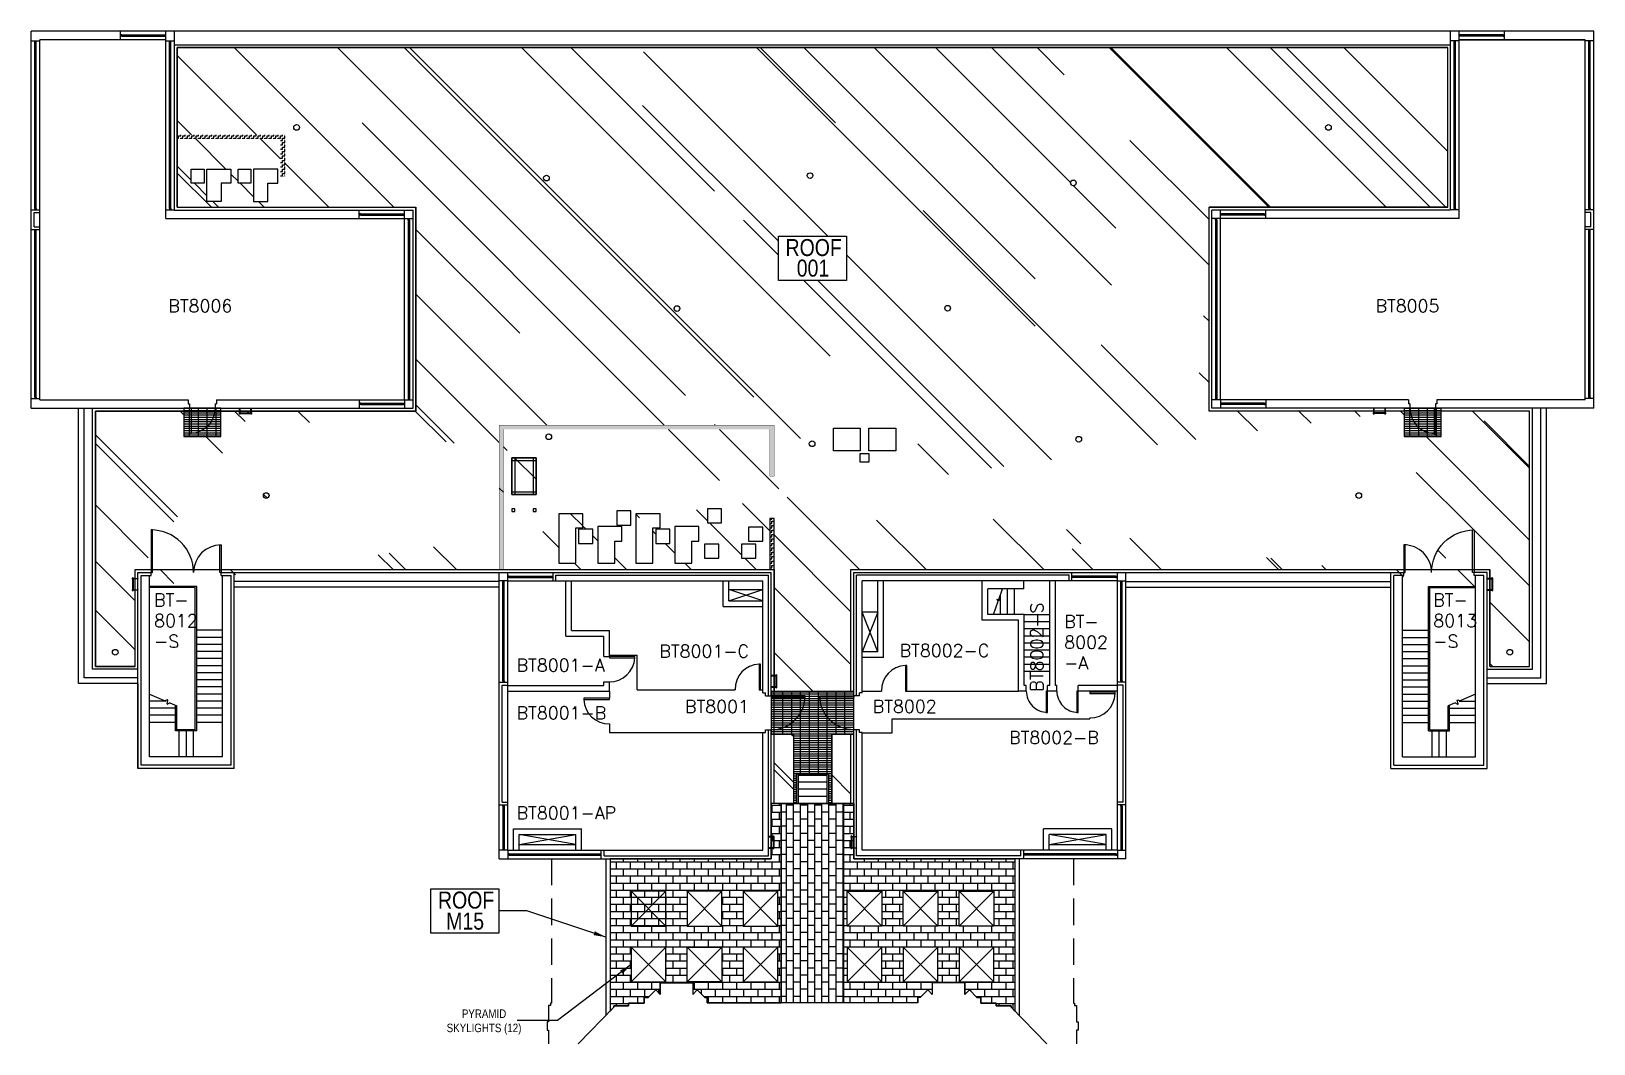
# Model space of a CAD drawing. Extents: x 3914 to 6119, y 18153 to 19582.
import ezdxf
from ezdxf.enums import TextEntityAlignment as Align

# ---------------------------------------------------------------- set-up
doc = ezdxf.new("R2010")
doc.units = 0
doc.header["$MEASUREMENT"] = 0
doc.linetypes.add('HIDDEN', pattern=[0.375, 0.25, -0.125])
doc.layers.get('0').update_dxf_attribs({"linetype": 'CONTINUOUS'})
for name, color, linetype in [('ARDOOR', 7, 'CONTINUOUS'), ('ARROOMNO', 4, 'CONTINUOUS'), ('ARWALL', 7, 'CONTINUOUS'), ('EQUIP_TEXT', 30, 'CONTINUOUS'), ('EXDOOR', 8, 'CONTINUOUS'), ('EXROOF', 9, 'CONTINUOUS'), ('EXROOF_TEXT', 134, 'CONTINUOUS'), ('EXWALL', 8, 'CONTINUOUS'), ('EXWINDOW', 8, 'CONTINUOUS')]:
    doc.layers.add(name, color=color, linetype=linetype)
doc.styles.add('ARIAL_NARROW', font='ARIALN.TTF', dxfattribs={"height": 17})
doc.styles.add('ROMANS', font='romans.shx', dxfattribs={"height": 18})
doc.linetypes.add('FENCELINE2', pattern='A,0.25,-0.1,[132,ltypeshp.shx,S=0.1,R=0,X=-0.1,Y=0],-0.1,1', length=1.45)
doc.dimstyles.get("Standard").update_dxf_attribs({"dimtxt": 0.18, "dimasz": 0.18, "dimexe": 0.18, "dimexo": 0.0625, "dimgap": 0.09, "dimtad": 0, "dimtih": 1, "dimtoh": 1, "dimdec": 4, "dimzin": 0, "dimtxsty": 'STANDARD', "dimcen": 0.09, "dimazin": 3, "dimtfac": 1, "dimtdec": 4, "dimtofl": 0, "dimtmove": 0, "dimatfit": 3, "dimtolj": 1, "dimtzin": 0})
pattern_1 = [(0, (0, 0), (3.125, 3.125), [3.125, -3.125]), (90, (3.125, 0), (-3.125, 3.125), [3.125, -3.125])]

msp = doc.modelspace()

# ---------------------------------------------------------------- texts
at = {"layer": 'ARROOMNO', "style": 'ROMANS'}
for s, p in [('BT8006', (4107.5, 19185.7, -720)), ('BT8005', (5811.4, 19185.7, -720)), ('BT-', (4087.4, 18770.5)), ('BT-', (5893, 18770.5)), ('8012', (4087.4, 18741.3)), ('BT-', (5372, 18740)), ('8013', (5893, 18741.3)), ('-S', (4087.4, 18712.2)), ('8002', (5372, 18710.8)), ('-S', (5893, 18712.2)), ('BT8001-C', (4800.6, 18698.2, -720)), ('BT8002-C', (5139.7, 18699.1, -720)), ('BT8001-A', (4599.1, 18678.5, -720)), ('-A', (5372, 18681.7)), ('BT8001', (4836.8, 18620.2, -720)), ('BT8002', (5101.8, 18620.3, -720)), ('BT8001-B', (4599.1, 18611.1, -720)), ('BT8002-B', (5294.3, 18576.3, -720)), ('BT8001-AP', (4599.1, 18469.9, -720))]:
    msp.add_text(s, height=18, dxfattribs=at).set_placement(p)
msp.add_text('BT8002-S', height=18, rotation=90, dxfattribs=at).set_placement((5342.3, 18650.2))
at = {"layer": 'EQUIP_TEXT', "insert": (4553.1, 18201.5), "char_height": 12, "width": 99.938, "attachment_point": 2, "style": 'ARIAL_NARROW'}
msp.add_mtext('PYRAMID\\PSKYLIGHTS (12)', dxfattribs=at)
at = {"layer": 'EXROOF_TEXT', "style": 'ARIAL_NARROW'}
for s, p in [('ROOF', (5018.4, 19264.9)), ('001', (5017.4, 19235.9)), ('ROOF', (4527.8, 18343.9)), ('M15', (4526.4, 18314.2))]:
    msp.add_text(s, height=24, dxfattribs=at).set_placement(p, align=Align.CENTER)

# ---------------------------------------------------------------- blocks, each defined once
blk = doc.blocks.new('A$C208F4ECA')
for p, q in [((36, 36), (34, 36)), ((34, 36), (34, 0)), ((36, 0), (36, 36)), ((34, 0), (36, 0))]:
    blk.add_line(p, q)
blk.add_arc((35, 1), 35, 91.6366, 181.6366)

# ---------------------------------------------------------------- hatches: boundary and pattern name
at = {"layer": 'EXROOF'}
h = msp.add_hatch(dxfattribs=at)
h.set_pattern_fill('AR-RROOF', color=256, scale=175, angle=135, style=0)
h.paths.add_polyline_path([(5913.5, 19559.2), (4120, 19559.2), (4120, 19333.7), (4457, 19333.7), (4457, 19046.2), (4004.5, 19046.2), (4004.5, 18685.7), (4060.5, 18685.7), (4060.5, 18822.3), (4962.5, 18822.3), (4962.5, 18650.3), (5071, 18650.3), (5071, 18822.3), (5973, 18822.3), (5973, 18685.7), (6029, 18685.7), (6029, 19046.2), (5576.5, 19046.2), (5576.5, 19333.7), (5913.5, 19333.7)])
h.paths.add_polyline_path([(4968.7, 19292.9), (5064.7, 19292.9), (5064.7, 19230.3), (4968.7, 19230.3)], flags=16)
edge = h.paths.add_edge_path(flags=16)
edge.add_arc((5745, 19446.5), 4, 0, 360)
edge = h.paths.add_edge_path(flags=16)
edge.add_arc((5384.9, 19368.2), 4, 0, 360)
edge = h.paths.add_edge_path(flags=16)
edge.add_arc((5207.5, 19191.3), 4, 0, 360)
edge = h.paths.add_edge_path(flags=16)
edge.add_arc((5392.5, 19006.3), 4, 0, 360)
h.paths.add_polyline_path([(5084.2, 18986), (5096.2, 18986), (5096.2, 18974), (5084.2, 18974)], flags=16)
h.paths.add_polyline_path([(5096.2, 19022), (5134.2, 19022), (5134.2, 18990), (5096.2, 18990)], flags=16)
h.paths.add_polyline_path([(5046.2, 19022), (5084.2, 19022), (5084.2, 18990), (5046.2, 18990)], flags=16)
edge = h.paths.add_edge_path(flags=16)
edge.add_arc((5016.2, 19000), 4, 0, 360)
edge = h.paths.add_edge_path(flags=16)
edge.add_arc((5013.2, 19378.4), 4, 0, 360)
edge = h.paths.add_edge_path(flags=16)
edge.add_arc((4825.4, 19190.8), 4, 0, 360)
edge = h.paths.add_edge_path(flags=16)
edge.add_arc((4641.2, 19375), 4, 0, 360)
h.paths.add_polyline_path([(5904, 19050.2), (5852, 19050.2), (5852, 19010.2), (5904, 19010.2)], flags=17)
edge = h.paths.add_edge_path(flags=16)
edge.add_arc((5787.8, 18926.9), 4, 0, 360)
edge = h.paths.add_edge_path(flags=16)
edge.add_arc((6001, 18705.7), 4, 0, 360)
edge = h.paths.add_edge_path(flags=0)
edge.add_arc((4644.4, 19009.8), 4, 0, 360)
h.paths.add_polyline_path([(4592.5, 18980.3), (4626.5, 18980.3), (4626.5, 18928.3), (4592.5, 18928.3)], flags=0)
h.paths.add_polyline_path([(4622.5, 18908.3), (4622.5, 18904.3), (4626.5, 18904.3), (4626.5, 18908.3)], flags=0)
h.paths.add_polyline_path([(4592.5, 18908.3), (4592.5, 18904.3), (4596.5, 18904.3), (4596.5, 18908.3)], flags=0)
h.paths.add_polyline_path([(4916.5, 18858.3), (4916.5, 18838.3), (4936.5, 18838.3), (4936.5, 18858.3)], flags=0)
h.paths.add_polyline_path([(4926.5, 18882.3), (4926.5, 18862.3), (4946.5, 18862.3), (4946.5, 18882.3)], flags=0)
h.paths.add_polyline_path([(4686.5, 18879.3), (4686.5, 18859.3), (4706.5, 18859.3), (4706.5, 18879.3)], flags=0)
h.paths.add_polyline_path([(4740.5, 18905.3), (4740.5, 18885.3), (4760.5, 18885.3), (4760.5, 18905.3)], flags=0)
h.paths.add_polyline_path([(4713.5, 18883.3), (4713.5, 18831.3), (4737.5, 18831.3), (4737.5, 18862.3), (4747.5, 18862.3), (4747.5, 18883.3)], flags=0)
h.paths.add_polyline_path([(4795.5, 18879.3), (4795.5, 18859.3), (4815.5, 18859.3), (4815.5, 18879.3)], flags=0)
h.paths.add_polyline_path([(4822.5, 18883.3), (4822.5, 18831.3), (4846.5, 18831.3), (4846.5, 18862.3), (4856.5, 18862.3), (4856.5, 18883.3)], flags=0)
h.paths.add_polyline_path([(4868.5, 18908.3), (4868.5, 18888.3), (4888.5, 18888.3), (4888.5, 18908.3)], flags=0)
h.paths.add_polyline_path([(4962.5, 18822.3), (4956.5, 18822.3), (4956.5, 18894.3), (4962.5, 18894.3)], flags=0)
h.paths.add_polyline_path([(4580.5, 18822.3), (4574.5, 18822.3), (4574.5, 19026.3), (4962.5, 19026.3), (4962.5, 18954.3), (4956.5, 18954.3), (4956.5, 19020.3), (4580.5, 19020.3)], flags=16)
edge = h.paths.add_edge_path(flags=16)
edge.add_arc((4245.6, 18926.9), 4, 0, 360)
h.paths.add_polyline_path([(4181.5, 19050.2), (4129.5, 19050.2), (4129.5, 19010.2), (4181.5, 19010.2)], flags=17)
edge = h.paths.add_edge_path(flags=16)
edge.add_arc((4032.5, 18705.7), 4, 0, 360)
edge = h.paths.add_edge_path(flags=16)
edge.add_arc((4288.5, 19446.5), 4, 0, 360)
h.paths.add_polyline_path([(4272, 19377.7), (4266, 19377.7), (4266, 19430.2), (4120, 19430.2), (4120, 19436.2), (4272, 19436.2)], flags=16)
h.paths.add_polyline_path([(4261.9, 19387.7), (4227.9, 19387.7), (4227.9, 19341.7), (4247.9, 19341.7), (4247.9, 19367.7), (4261.9, 19367.7)], flags=16)
h.paths.add_polyline_path([(4205.9, 19387.7), (4223.9, 19387.7), (4223.9, 19367.7), (4205.9, 19367.7)], flags=16)
h.paths.add_polyline_path([(4161.9, 19387.7), (4195.9, 19387.7), (4195.9, 19367.7), (4181.9, 19367.7), (4181.9, 19341.7), (4161.9, 19341.7)], flags=16)
h.paths.add_polyline_path([(4139.9, 19387.7), (4157.9, 19387.7), (4157.9, 19367.7), (4139.9, 19367.7)], flags=16)
h.paths.add_polyline_path([(4962.5, 18590.3), (4989.8, 18590.3), (4989.8, 18492.3), (4962.5, 18492.3)])
h.paths.add_polyline_path([(5043.8, 18492.3), (5071, 18492.3), (5071, 18590.3), (5043.8, 18590.3)])
edge = h.paths.add_edge_path(flags=16)
edge.add_arc((5825, 19043), 1, 104.4775, 435.5225)
edge.add_line((5825.3, 19044), (5825.3, 19050.2))
edge.add_line((5825.3, 19050.2), (5824.8, 19050.2))
edge.add_line((5824.8, 19050.2), (5824.8, 19044))
edge = h.paths.add_edge_path(flags=16)
edge.add_arc((5809, 19043), 1, 104.4775, 435.5225)
edge.add_line((5809.3, 19044), (5809.3, 19050.2))
edge.add_line((5809.3, 19050.2), (5808.8, 19050.2))
edge.add_line((5808.8, 19050.2), (5808.8, 19044))
edge = h.paths.add_edge_path(flags=16)
edge.add_arc((5851.5, 18818.3), 39, 0, 90)
edge.add_line((5851.5, 18857.3), (5851.5, 18818.3))
edge.add_line((5851.5, 18818.3), (5853.5, 18818.3))
edge.add_line((5853.5, 18818.3), (5853.5, 18857.3))
edge.add_line((5853.5, 18857.3), (5851.5, 18857.3))
edge = h.paths.add_edge_path(flags=16)
edge.add_arc((5950.5, 18818.3), 60, 90, 180, ccw=False)
edge.add_line((5950.5, 18878.3), (5950.5, 18818.3))
edge.add_line((5950.5, 18818.3), (5948.5, 18818.3))
edge.add_line((5948.5, 18818.3), (5948.5, 18878.3))
edge.add_line((5948.5, 18878.3), (5950.5, 18878.3))
edge = h.paths.add_edge_path(flags=16)
edge.add_line((5975.2, 18793.9), (5969, 18793.9))
edge.add_line((5969, 18793.9), (5969, 18793.4))
edge.add_line((5969, 18793.4), (5975.2, 18793.4))
edge.add_arc((5976.1, 18793.7), 1, 194.4775, 525.5225)
edge = h.paths.add_edge_path(flags=16)
edge.add_line((5975.2, 18809.9), (5969, 18809.9))
edge.add_line((5969, 18809.9), (5969, 18809.4))
edge.add_line((5969, 18809.4), (5975.2, 18809.4))
edge.add_arc((5976.1, 18809.7), 1, 194.4775, 525.5225)
edge = h.paths.add_edge_path(flags=0)
edge.add_line((4692.5, 18901.3), (4658.5, 18901.3))
edge.add_line((4658.5, 18901.3), (4658.5, 18831.3))
edge.add_line((4658.5, 18831.3), (4682.5, 18831.3))
edge.add_line((4682.5, 18831.3), (4682.5, 18881.3))
edge.add_line((4682.5, 18881.3), (4692.5, 18881.3))
edge.add_line((4692.5, 18881.3), (4692.5, 18901.3))
edge.add_line((4692.5, 18901.3), (4658.5, 18901.3))
edge = h.paths.add_edge_path(flags=0)
edge.add_line((4801.5, 18901.3), (4767.5, 18901.3))
edge.add_line((4767.5, 18901.3), (4767.5, 18831.3))
edge.add_line((4767.5, 18831.3), (4791.5, 18831.3))
edge.add_line((4791.5, 18831.3), (4791.5, 18881.3))
edge.add_line((4791.5, 18881.3), (4801.5, 18881.3))
edge.add_line((4801.5, 18881.3), (4801.5, 18901.3))
edge.add_line((4801.5, 18901.3), (4767.5, 18901.3))
edge = h.paths.add_edge_path(flags=16)
edge.add_arc((4208.4, 19043), 1, 104.4775, 435.5225)
edge.add_line((4208.6, 19044), (4208.6, 19050.2))
edge.add_line((4208.6, 19050.2), (4208.1, 19050.2))
edge.add_line((4208.1, 19050.2), (4208.1, 19044))
edge = h.paths.add_edge_path(flags=16)
edge.add_arc((4224.4, 19043), 1, 104.4775, 435.5225)
edge.add_line((4224.6, 19044), (4224.6, 19050.2))
edge.add_line((4224.6, 19050.2), (4224.1, 19050.2))
edge.add_line((4224.1, 19050.2), (4224.1, 19044))
edge = h.paths.add_edge_path(flags=16)
edge.add_arc((4083, 18818.3), 60, 0, 90)
edge.add_line((4083, 18878.3), (4083, 18818.3))
edge.add_line((4083, 18818.3), (4085, 18818.3))
edge.add_line((4085, 18818.3), (4085, 18878.3))
edge.add_line((4085, 18878.3), (4083, 18878.3))
edge = h.paths.add_edge_path(flags=16)
edge.add_arc((4057.3, 18809.7), 1, 14.4775, 345.5225)
edge.add_line((4058.3, 18809.4), (4064.5, 18809.4))
edge.add_line((4064.5, 18809.4), (4064.5, 18809.9))
edge.add_line((4064.5, 18809.9), (4058.3, 18809.9))
edge = h.paths.add_edge_path(flags=16)
edge.add_arc((4057.3, 18793.7), 1, 14.4775, 345.5225)
edge.add_line((4058.3, 18793.4), (4064.5, 18793.4))
edge.add_line((4064.5, 18793.4), (4064.5, 18793.9))
edge.add_line((4064.5, 18793.9), (4058.3, 18793.9))
edge = h.paths.add_edge_path(flags=16)
edge.add_line((5824.2, 19043.5), (5809.9, 19043.5))
edge.add_line((5824.2, 19042.5), (5809.9, 19042.5))
edge.add_line((5976.6, 18808.8), (5976.6, 18794.5))
edge.add_line((5975.6, 18808.8), (5975.6, 18794.5))
edge.add_line((4209.3, 19043.5), (4223.5, 19043.5))
edge.add_line((4209.3, 19042.5), (4223.5, 19042.5))
edge.add_line((4057.8, 18808.8), (4057.8, 18794.5))
edge.add_line((4056.8, 18808.8), (4056.8, 18794.5))
h = msp.add_hatch(dxfattribs=at)
h.set_pattern_fill('AR-B816', color=256, scale=1.25, style=0)
h.paths.add_polyline_path([(4731, 18414.3), (4731, 18199.2), (4736.2, 18204.6), (4736.2, 18206.6), (4757.2, 18206.6), (4757.2, 18210.6), (4779.2, 18210.6), (4779.2, 18218.6), (4784.7, 18218.6), (4795.4, 18229.2), (4801.7, 18222.8), (4801.7, 18239.3), (4847.7, 18239.3), (4847.7, 18222.8), (4854.1, 18229.2), (4864.7, 18218.6), (4868.2, 18218.6), (4868.2, 18210.8), (4972.7, 18210.8), (4972.7, 18492.3), (4958.5, 18492.3), (4958.5, 18414.3)])
h.paths.add_polyline_path([(4967.7, 18368.3), (4918.7, 18368.3), (4918.7, 18319.3), (4967.7, 18319.3)], flags=16)
h.paths.add_polyline_path([(4760.7, 18289.3), (4760.7, 18240.3), (4809.7, 18240.3), (4809.7, 18289.3)], flags=16)
h.paths.add_polyline_path([(4839.7, 18289.3), (4888.7, 18289.3), (4888.7, 18240.3), (4839.7, 18240.3)], flags=16)
h.paths.add_polyline_path([(4918.7, 18289.3), (4918.7, 18240.3), (4967.7, 18240.3), (4967.7, 18289.3)], flags=16)
edge = h.paths.add_edge_path(flags=16)
edge.add_line((4960.7, 18429.7), (4954.5, 18429.7))
edge.add_line((4954.5, 18429.7), (4954.5, 18429.2))
edge.add_line((4954.5, 18429.2), (4960.7, 18429.2))
edge.add_arc((4961.6, 18429.5), 1, 194.4775, 525.5225)
edge = h.paths.add_edge_path(flags=16)
edge.add_line((4960.7, 18445.7), (4954.5, 18445.7))
edge.add_line((4954.5, 18445.7), (4954.5, 18445.2))
edge.add_line((4954.5, 18445.2), (4960.7, 18445.2))
edge.add_arc((4961.6, 18445.5), 1, 194.4775, 525.5225)
edge = h.paths.add_edge_path(flags=16)
edge.add_line((4888.7, 18368.3), (4839.7, 18368.3))
edge.add_line((4839.7, 18368.3), (4839.7, 18319.3))
edge.add_line((4839.7, 18319.3), (4888.7, 18319.3))
edge.add_line((4888.7, 18319.3), (4888.7, 18368.3))
edge.add_line((4888.7, 18368.3), (4839.7, 18368.3))
edge = h.paths.add_edge_path(flags=16)
edge.add_line((4809.7, 18368.3), (4760.7, 18368.3))
edge.add_line((4760.7, 18368.3), (4760.7, 18319.3))
edge.add_line((4760.7, 18319.3), (4809.7, 18319.3))
edge.add_line((4809.7, 18319.3), (4809.7, 18368.3))
edge.add_line((4809.7, 18368.3), (4760.7, 18368.3))
h.paths.add_polyline_path([(4809.7, 18368.3), (4760.7, 18368.3), (4760.7, 18319.3), (4809.7, 18319.3)], flags=0)
edge = h.paths.add_edge_path(flags=16)
edge.add_line((4962.1, 18444.6), (4962.1, 18430.3))
edge.add_line((4961.1, 18444.6), (4961.1, 18430.3))
h = msp.add_hatch(dxfattribs=at)
h.set_pattern_fill('AR-B816', color=256, scale=1.25, angle=90, style=0)
h.paths.add_polyline_path([(4972.7, 18492.3), (5060.7, 18492.3), (5060.7, 18210.8), (4972.7, 18210.8)])
h = msp.add_hatch(dxfattribs=at)
h.set_pattern_fill('AR-B816', color=256, scale=1.25, style=0)
h.paths.add_polyline_path([(5302.5, 18199.2), (5297.2, 18204.6), (5297.2, 18206.6), (5276.2, 18206.6), (5276.2, 18210.6), (5254.2, 18210.6), (5254.2, 18218.6), (5248.7, 18218.6), (5238.1, 18229.2), (5231.7, 18222.8), (5231.7, 18239.3), (5185.7, 18239.3), (5185.7, 18222.8), (5179.4, 18229.2), (5168.7, 18218.6), (5165.2, 18218.6), (5165.2, 18210.8), (5060.7, 18210.8), (5060.7, 18492.3), (5075, 18492.3), (5075, 18414.3), (5302.5, 18414.3)])
h.paths.add_polyline_path([(5272.7, 18368.3), (5272.7, 18319.3), (5223.7, 18319.3), (5223.7, 18368.3)], flags=16)
h.paths.add_polyline_path([(5193.7, 18368.3), (5193.7, 18319.3), (5144.7, 18319.3), (5144.7, 18368.3)], flags=16)
h.paths.add_polyline_path([(5114.7, 18368.3), (5114.7, 18319.3), (5065.7, 18319.3), (5065.7, 18368.3)], flags=16)
h.paths.add_polyline_path([(5065.7, 18289.3), (5065.7, 18240.3), (5114.7, 18240.3), (5114.7, 18289.3)], flags=16)
h.paths.add_polyline_path([(5144.7, 18289.3), (5144.7, 18240.3), (5193.7, 18240.3), (5193.7, 18289.3)], flags=16)
h.paths.add_polyline_path([(5223.7, 18289.3), (5223.7, 18240.3), (5272.7, 18240.3), (5272.7, 18289.3)], flags=16)
edge = h.paths.add_edge_path(flags=16)
edge.add_line((5072.8, 18445.7), (5079, 18445.7))
edge.add_line((5079, 18445.7), (5079, 18445.2))
edge.add_line((5079, 18445.2), (5072.8, 18445.2))
edge.add_arc((5071.8, 18445.5), 1, 14.4775, 345.5225, ccw=False)
edge = h.paths.add_edge_path(flags=0)
edge.add_line((5072.8, 18429.7), (5079, 18429.7))
edge.add_line((5079, 18429.7), (5079, 18429.2))
edge.add_line((5079, 18429.2), (5072.8, 18429.2))
edge.add_arc((5071.8, 18429.5), 1, 14.4775, 345.5225, ccw=False)
edge = h.paths.add_edge_path(flags=16)
edge.add_line((5072.8, 18429.7), (5079, 18429.7))
edge.add_line((5079, 18429.7), (5079, 18429.2))
edge.add_line((5079, 18429.2), (5072.8, 18429.2))
edge.add_arc((5071.8, 18429.5), 1, 14.4775, 345.5225, ccw=False)
edge = h.paths.add_edge_path(flags=16)
edge.add_line((5071.3, 18444.6), (5071.3, 18430.3))
edge.add_line((5072.3, 18444.6), (5072.3, 18430.3))
at = {"layer": 'EXWALL'}
h = msp.add_hatch(dxfattribs=at)
h.set_pattern_fill('ZIGZAG', color=256, scale=25, style=0)
h.set_pattern_definition(pattern_1)
h.paths.add_polyline_path([(4272, 19377.7), (4266, 19377.7), (4266, 19430.2), (4120, 19430.2), (4120, 19436.2), (4272, 19436.2)])
h = msp.add_hatch(dxfattribs=at)
h.set_pattern_fill('GRATE', color=256, scale=100, style=0)
h.paths.add_polyline_path([(4181.5, 19050.2), (4129.5, 19050.2), (4129.5, 19010.2), (4181.5, 19010.2)])
h = msp.add_hatch(dxfattribs=at)
h.set_pattern_fill('GRATE', color=256, scale=100, style=0)
h.set_pattern_definition([(0, (1722.5, 0), (0, 3.125), []), (90, (1722.5, 0), (-12.5, 8e-16), [])])
h.paths.add_polyline_path([(5904, 19050.2), (5852, 19050.2), (5852, 19010.2), (5904, 19010.2)])
h = msp.add_hatch(dxfattribs=at)
h.set_pattern_fill('ZIGZAG', color=256, scale=25, style=0)
h.set_pattern_definition(pattern_1)
h.paths.add_polyline_path([(4580.5, 18822.3), (4574.5, 18822.3), (4574.5, 19026.3), (4962.5, 19026.3), (4962.5, 18954.3), (4956.5, 18954.3), (4956.5, 19020.3), (4580.5, 19020.3)])
h = msp.add_hatch(dxfattribs=at)
h.set_pattern_fill('ZIGZAG', color=256, scale=25, style=0)
h.set_pattern_definition(pattern_1)
h.paths.add_polyline_path([(4962.5, 18822.3), (4956.5, 18822.3), (4956.5, 18894.3), (4962.5, 18894.3)])
h = msp.add_hatch(dxfattribs=at)
h.set_pattern_fill('GRATE', color=256, scale=100, style=0)
edge = h.paths.add_edge_path()
edge.add_line((5075, 18650.3), (4958.5, 18650.3))
edge.add_line((4958.5, 18650.3), (4958.5, 18590.3))
edge.add_line((4958.5, 18590.3), (4989.8, 18590.3))
edge.add_line((4989.8, 18590.3), (4989.8, 18492.3))
edge.add_line((4989.8, 18492.3), (4994, 18492.3))
edge.add_line((4994, 18492.3), (4994, 18534.3))
edge.add_line((4994, 18534.3), (4996.5, 18534.3))
edge.add_line((4996.5, 18534.3), (4996.5, 18532.3))
edge.add_line((4996.5, 18532.3), (5037, 18532.3))
edge.add_line((5037, 18532.3), (5037, 18534.3))
edge.add_line((5037, 18534.3), (5039.5, 18534.3))
edge.add_line((5039.5, 18534.3), (5039.5, 18492.3))
edge.add_line((5039.5, 18492.3), (5043.8, 18492.3))
edge.add_line((5043.8, 18492.3), (5043.8, 18590.3))
edge.add_line((5043.8, 18590.3), (5075, 18590.3))
edge.add_line((5075, 18590.3), (5075, 18650.3))
edge.add_line((5075, 18650.3), (4958.5, 18650.3))

# ---------------------------------------------------------------- linework, layer by layer
for p, q in [((5444, 18649.3), (5408, 18649.3)), ((5408, 18649.3), (5408, 18647.3)), ((5408, 18647.3), (5444, 18647.3)), ((5444, 18647.3), (5444, 18649.3))]:
    msp.add_line(p, q)
msp.add_arc((5409, 18648.3), 35, 268.3634, 358.3634)
at = {"layer": 'ARDOOR', "flags": 128}
msp.add_lwpolyline([(4730, 18663.8, 0.39805), (4765.9, 18697.8), (4766, 18699.8), (4730, 18699.8), (4730, 18697.8), (4765.9, 18697.8)], format="xyb", dxfattribs=at)
at = {"layer": 'ARDOOR'}
for points in [[(5318.5, 18650.8, 0.414214), (5348.5, 18620.8), (5348.5, 18650.8), (5346.5, 18650.8), (5346.5, 18620.8), (5348.5, 18620.8)], [(5361.6, 18650.8, 0.414214), (5391.6, 18620.8), (5391.6, 18650.8), (5389.6, 18650.8), (5389.6, 18620.8), (5391.6, 18620.8)]]:
    msp.add_lwpolyline(points, format="xyb", dxfattribs=at)
at = {"layer": 'ARWALL', "linetype": 'CONTINUOUS'}
for p, q in [((4668.5, 18728.3), (4668.5, 18806.3)), ((4676.5, 18736.3), (4676.5, 18806.3)), ((4668.5, 18728.3), (4722, 18728.3)), ((4676.5, 18736.3), (4730, 18736.3)), ((4722, 18699.8), (4722, 18728.3)), ((4730, 18699.8), (4730, 18736.3)), ((4586.5, 18658.8), (4722, 18658.8)), ((4722, 18658.8), (4722, 18663.8)), ((4730, 18650.8), (4730, 18663.8)), ((5447, 18658.8), (5391.6, 18658.8)), ((4586.5, 18650.8), (4730, 18650.8)), ((5447, 18650.8), (5391.6, 18650.8))]:
    msp.add_line(p, q, dxfattribs=at)
at = {"layer": 'ARWALL'}
for p, q in [((4722, 18699.8), (4730, 18699.8)), ((4722, 18663.8), (4730, 18663.8)), ((5391.6, 18650.8), (5391.6, 18658.8))]:
    msp.add_line(p, q, dxfattribs=at)
at = {"layer": 'ARWALL', "linetype": 'FENCELINE2', "ltscale": 10}
for p, q in [((4730, 18701.8), (4769, 18701.8)), ((4769, 18652.8), (4769, 18701.8)), ((4730, 18650.8), (4730, 18640.8)), ((4769, 18652.8), (4907.5, 18652.8)), ((4943.5, 18652.8), (4946.5, 18652.8)), ((5087, 18650.8), (5114, 18650.8)), ((5150, 18650.8), (5307.5, 18650.8)), ((5408, 18650.8), (5408, 18649.3)), ((4730, 18604.8), (4730, 18591.8)), ((5129, 18611.8), (5408, 18611.8)), ((5129, 18591.8), (5129, 18611.8)), ((5408, 18613.3), (5408, 18611.8)), ((4946.5, 18591.8), (4730, 18591.8)), ((5087, 18591.8), (5129, 18591.8))]:
    msp.add_line(p, q, dxfattribs=at)
at = {"layer": 'EXDOOR'}
for p, q in [((4180, 18818.3), (4180, 18857.3)), ((4180, 18857.3), (4182, 18857.3)), ((4182, 18857.3), (4182, 18818.3)), ((4182, 18818.3), (4180, 18818.3))]:
    msp.add_line(p, q, dxfattribs=at)
at = {"layer": 'EXDOOR', "flags": 128}
for points in [[(4173.5, 19050.2, -0.39805), (4139.5, 19014.3), (4137.5, 19014.2), (4137.5, 19050.2), (4139.5, 19050.2), (4139.5, 19014.3)], [(5860, 19050.2, 0.39805), (5894, 19014.3), (5896, 19014.2), (5896, 19050.2), (5894, 19050.2), (5894, 19014.3)], [(4958.5, 18596.3, 0.402069), (5006.4, 18642.3), (5006.5, 18642.3), (5006.5, 18644.3), (4958.5, 18644.3), (4958.5, 18642.3), (5006.5, 18642.3)], [(5075, 18596.3, -0.402069), (5027, 18642.3), (5027, 18642.3), (5027, 18644.3), (5075, 18644.3), (5075, 18642.3), (5027, 18642.3)]]:
    msp.add_lwpolyline(points, format="xyb", dxfattribs=at)
at = {"layer": 'EXDOOR'}
for points in [[(4143, 18818.3, 0.414214), (4083, 18878.3), (4083, 18818.3), (4085, 18818.3), (4085, 18878.3), (4083, 18878.3)], [(5890.5, 18818.3, 0.414214), (5851.5, 18857.3), (5851.5, 18818.3), (5853.5, 18818.3), (5853.5, 18857.3), (5851.5, 18857.3)], [(5890.5, 18818.3, -0.414214), (5950.5, 18878.3), (5950.5, 18818.3), (5948.5, 18818.3), (5948.5, 18878.3), (5950.5, 18878.3)]]:
    msp.add_lwpolyline(points, format="xyb", dxfattribs=at)
msp.add_arc((4182, 18818.3), 39, 90, 180, dxfattribs=at)
at = {"layer": 'EXROOF'}
for points in [[(5913.5, 19559.2), (4120, 19559.2), (4120, 19333.7), (4457, 19333.7), (4457, 19046.2), (4004.5, 19046.2), (4004.5, 18685.7), (4060.5, 18685.7), (4060.5, 18822.3), (4962.5, 18822.3), (4962.5, 18650.3), (5071, 18650.3), (5071, 18822.3), (5973, 18822.3), (5973, 18685.7), (6029, 18685.7), (6029, 19046.2), (5576.5, 19046.2), (5576.5, 19333.7), (5913.5, 19333.7), (5913.5, 19559.2)], [(4731, 18414.3), (4731, 18199.2), (4736.2, 18204.6), (4736.2, 18206.6), (4757.2, 18206.6), (4757.2, 18210.6), (4779.2, 18210.6), (4779.2, 18218.6), (4784.7, 18218.6), (4795.4, 18229.2), (4801.7, 18222.8), (4801.7, 18239.3), (4847.7, 18239.3), (4847.7, 18222.8), (4854.1, 18229.2), (4864.7, 18218.6), (4868.2, 18218.6), (4868.2, 18210.8), (4972.7, 18210.8), (4972.7, 18492.3), (4958.5, 18492.3), (4958.5, 18414.3), (4731, 18414.3)], [(5302.5, 18199.2), (5297.2, 18204.6), (5297.2, 18206.6), (5276.2, 18206.6), (5276.2, 18210.6), (5254.2, 18210.6), (5254.2, 18218.6), (5248.7, 18218.6), (5238.1, 18229.2), (5231.7, 18222.8), (5231.7, 18239.3), (5185.7, 18239.3), (5185.7, 18222.8), (5179.4, 18229.2), (5168.7, 18218.6), (5165.2, 18218.6), (5165.2, 18210.8), (5060.7, 18210.8), (5060.7, 18492.3), (5075, 18492.3), (5075, 18414.3), (5302.5, 18414.3), (5302.5, 18199.2)]]:
    msp.add_lwpolyline(points, dxfattribs=at)
for points in [[(4962.5, 18590.3), (4989.8, 18590.3), (4989.8, 18492.3), (4962.5, 18492.3)], [(5043.8, 18492.3), (5071, 18492.3), (5071, 18590.3), (5043.8, 18590.3)], [(4972.7, 18492.3), (5060.7, 18492.3), (5060.7, 18210.8), (4972.7, 18210.8)]]:
    msp.add_lwpolyline(points, close=True, dxfattribs=at)
at = {"layer": 'EXROOF_TEXT'}
for points in [[(4968.7, 19292.9), (5064.7, 19292.9), (5064.7, 19230.3), (4968.7, 19230.3)], [(4478.1, 18372), (4574, 18372), (4574, 18309.3), (4478.1, 18309.3)]]:
    msp.add_lwpolyline(points, close=True, dxfattribs=at)
at = {"layer": 'EXWALL'}
for p, q in [((4116, 19582.2), (3914, 19582.2)), ((3914, 19050.2), (3914, 19582.2)), ((3926, 19062.2), (3926, 19570.2)), ((4104, 19570.2), (3926, 19570.2)), ((5917.5, 19582.2), (4116, 19582.2)), ((6119.5, 19582.2), (5917.5, 19582.2)), ((5929.5, 19570.2), (6107.5, 19570.2)), ((6107.5, 19570.2), (5929.5, 19570.2)), ((6107.5, 19062.2), (6107.5, 19570.2)), ((6119.5, 19050.2), (6119.5, 19582.2)), ((3918, 19306.2), (3918, 19326.2)), ((6115.5, 19306.2), (6115.5, 19326.2)), ((4135.5, 19062.2), (4135.5, 19056.2)), ((4137.5, 19056.2), (4137.5, 19050.2)), ((4173.5, 19056.2), (4173.5, 19050.2)), ((4175.5, 19062.2), (4175.5, 19056.2)), ((5858, 19062.2), (5858, 19056.2)), ((5860, 19056.2), (5860, 19050.2)), ((5896, 19056.2), (5896, 19050.2)), ((5898, 19062.2), (5898, 19056.2)), ((4592.5, 18980.3), (4592.5, 18928.3)), ((4592.5, 18980.3), (4626.5, 18980.3)), ((4592.5, 18976.3), (4626.5, 18976.3)), ((4596.5, 18980.3), (4596.5, 18928.3)), ((4622.5, 18980.3), (4622.5, 18928.3)), ((4626.5, 18980.3), (4626.5, 18928.3)), ((4592.5, 18932.3), (4626.5, 18932.3)), ((4592.5, 18928.3), (4626.5, 18928.3)), ((4081, 18558.2), (4081, 18813.8)), ((4083, 18813.8), (4083, 18818.3)), ((4182, 18813.8), (4182, 18818.3)), ((4184, 18558.2), (4184, 18813.8)), ((4196, 18546.2), (4196, 18813.8)), ((4200.5, 18541.7), (4200.5, 18818.3)), ((5071, 18822.3), (5459, 18822.3)), ((5075, 18818.3), (5459, 18818.3)), ((5459, 18822.3), (5973, 18822.3)), ((5459, 18818.3), (5833, 18818.3)), ((5833, 18541.7), (5833, 18818.3)), ((5833, 18818.3), (5851.5, 18818.3)), ((5837.5, 18546.2), (5837.5, 18813.8)), ((5849.5, 18558.2), (5849.5, 18813.8)), ((5851.5, 18813.8), (5851.5, 18818.3)), ((5950.5, 18813.8), (5950.5, 18818.3)), ((5952.5, 18558.2), (5952.5, 18813.8)), ((4147.5, 18798.7), (4081, 18798.7)), ((4145.5, 18797.2), (4081, 18797.2)), ((4145.5, 18596.2), (4145.5, 18797.2)), ((4147.5, 18594.7), (4147.5, 18798.7)), ((4574.5, 18805.7), (4200.5, 18805.7)), ((4574.5, 18797.7), (4200.5, 18797.7)), ((4898.5, 18778.3), (4946.5, 18794.3)), ((4946.5, 18778.3), (4898.5, 18794.3)), ((5279.7, 18780.3), (5285.1, 18795.1)), ((5292, 18759.1), (5292, 18795.1)), ((5302, 18759.1), (5302, 18795.1)), ((5359.5, 18658.8), (5359.5, 18806.3)), ((5459, 18805.7), (5833, 18805.7)), ((5459, 18797.7), (5833, 18797.7)), ((5886, 18798.7), (5952.5, 18798.7)), ((5886, 18594.7), (5886, 18798.7)), ((5888, 18797.2), (5952.5, 18797.2)), ((5888, 18596.2), (5888, 18797.2)), ((5272, 18759.1), (5278.9, 18778)), ((5277.1, 18780), (5278.9, 18778)), ((5281.5, 18778.6), (5277.1, 18780)), ((5279.7, 18780.3), (5281.5, 18778.6)), ((5282, 18759.1), (5282, 18786.5)), ((5109, 18706.3), (5087, 18762.3)), ((5109, 18762.3), (5087, 18706.3)), ((5307.5, 18650.8), (5307.5, 18751.1)), ((5315.5, 18658.8), (5315.5, 18759.1)), ((5315.5, 18759.1), (5351.5, 18759.1)), ((5315.5, 18749.1), (5351.5, 18749.1)), ((4184, 18736.7), (4147.5, 18736.7)), ((4184, 18726.7), (4147.5, 18726.7)), ((5315.5, 18739.1), (5351.5, 18739.1)), ((5315.5, 18729.1), (5351.5, 18729.1)), ((5849.5, 18736.7), (5886, 18736.7)), ((5849.5, 18726.7), (5886, 18726.7)), ((4184, 18716.7), (4147.5, 18716.7)), ((4184, 18706.7), (4147.5, 18706.7)), ((5315.5, 18719.1), (5351.5, 18719.1)), ((5315.5, 18709.1), (5351.5, 18709.1)), ((5849.5, 18716.7), (5886, 18716.7)), ((5849.5, 18706.7), (5886, 18706.7)), ((4064.5, 18681.7), (4000.5, 18681.7)), ((4060.5, 18685.7), (4004.5, 18685.7)), ((4184, 18696.7), (4147.5, 18696.7)), ((4184, 18686.7), (4147.5, 18686.7)), ((5315.5, 18699.1), (5351.5, 18699.1)), ((5315.5, 18689.1), (5351.5, 18689.1)), ((5849.5, 18696.7), (5886, 18696.7)), ((5849.5, 18686.7), (5886, 18686.7)), ((5969, 18681.7), (6033, 18681.7)), ((5973, 18685.7), (6029, 18685.7)), ((4064.5, 18661.7), (3980.5, 18661.7)), ((4064.5, 18669.7), (3988.5, 18669.7)), ((4064.5, 18661.7), (4064.5, 18541.7)), ((4184, 18676.7), (4147.5, 18676.7)), ((4184, 18666.7), (4147.5, 18666.7)), ((5315.5, 18679.1), (5351.5, 18679.1)), ((5318.5, 18658.8), (5315.5, 18658.8)), ((5318.5, 18650.8), (5318.5, 18658.8)), ((5351.5, 18658.8), (5348.5, 18658.8)), ((5348.5, 18650.8), (5348.5, 18658.8)), ((5361.6, 18658.8), (5359.5, 18658.8)), ((5361.6, 18650.8), (5361.6, 18658.8)), ((5849.5, 18676.7), (5886, 18676.7)), ((5849.5, 18666.7), (5886, 18666.7)), ((5969, 18669.7), (6045, 18669.7)), ((5969, 18661.7), (6053, 18661.7)), ((4081, 18646.7), (4104, 18636.7)), ((4104, 18636.7), (4081, 18636.7)), ((4106.1, 18638.4), (4102.6, 18637.3)), ((4105.6, 18632.8), (4106.7, 18637.8)), ((4184, 18656.7), (4147.5, 18656.7)), ((4184, 18646.7), (4147.5, 18646.7)), ((4184, 18636.7), (4147.5, 18636.7)), ((4946.5, 18648.3), (4950.5, 18648.3)), ((4950.5, 18644.3), (4958.5, 18644.3)), ((5083, 18644.3), (5075, 18644.3)), ((5087, 18648.3), (5083, 18648.3)), ((5318.5, 18650.8), (5307.5, 18650.8)), ((5361.6, 18650.8), (5348.5, 18650.8)), ((5849.5, 18656.7), (5886, 18656.7)), ((5849.5, 18646.7), (5886, 18646.7)), ((5849.5, 18636.7), (5886, 18636.7)), ((5927.9, 18632.8), (5926.7, 18637.8)), ((5927.4, 18638.4), (5930.8, 18637.3)), ((5952.5, 18646.7), (5929.5, 18636.7)), ((5929.5, 18636.7), (5952.5, 18636.7)), ((4117.5, 18626.7), (4081, 18626.7)), ((4117.5, 18616.7), (4081, 18616.7)), ((4109.6, 18634.2), (4106.3, 18632.3)), ((4109.6, 18634.2), (4119.5, 18630)), ((4117.5, 18594.7), (4117.5, 18630.8)), ((4119.5, 18596.2), (4119.5, 18630)), ((4184, 18626.7), (4147.5, 18626.7)), ((4184, 18616.7), (4147.5, 18616.7)), ((5849.5, 18626.7), (5886, 18626.7)), ((5849.5, 18616.7), (5886, 18616.7)), ((5923.8, 18634.2), (5914, 18630)), ((5914, 18596.2), (5914, 18630)), ((5916, 18594.7), (5916, 18630.8)), ((5916, 18626.7), (5952.5, 18626.7)), ((5916, 18616.7), (5952.5, 18616.7)), ((5923.8, 18634.2), (5927.1, 18632.3)), ((4117.5, 18606.7), (4081, 18606.7)), ((4147.5, 18594.7), (4117.5, 18594.7)), ((4145.5, 18596.2), (4119.5, 18596.2)), ((4122.5, 18594.7), (4122.5, 18558.2)), ((4132.5, 18594.7), (4132.5, 18558.2)), ((4142.5, 18594.7), (4142.5, 18558.2)), ((4184, 18606.7), (4147.5, 18606.7)), ((4950.5, 18596.3), (4958.5, 18596.3)), ((5083, 18596.3), (5075, 18596.3)), ((5849.5, 18606.7), (5886, 18606.7)), ((5886, 18594.7), (5916, 18594.7)), ((5888, 18596.2), (5914, 18596.2)), ((5891, 18594.7), (5891, 18558.2)), ((5901, 18594.7), (5901, 18558.2)), ((5911, 18594.7), (5911, 18558.2)), ((5916, 18606.7), (5952.5, 18606.7)), ((4946.5, 18592.3), (4950.5, 18592.3)), ((5087, 18592.3), (5083, 18592.3)), ((4184, 18558.2), (4081, 18558.2)), ((5849.5, 18558.2), (5952.5, 18558.2)), ((4200.5, 18541.7), (4064.5, 18541.7)), ((4196, 18546.2), (4069, 18546.2)), ((4994, 18534.3), (4996.5, 18534.3)), ((4994, 18534.3), (4994, 18492.3)), ((4996.5, 18534.3), (4996.5, 18492.3)), ((5037, 18532.3), (4996.5, 18532.3)), ((5037, 18534.3), (5039.5, 18534.3)), ((5037, 18534.3), (5037, 18492.3)), ((5039.5, 18534.3), (5039.5, 18492.3)), ((5833, 18541.7), (5969, 18541.7)), ((5837.5, 18546.2), (5964.5, 18546.2)), ((5037, 18522.3), (4996.5, 18522.3)), ((5037, 18512.3), (4996.5, 18512.3)), ((5075, 18492.3), (4958.5, 18492.3)), ((4972.7, 18492.3), (4972.7, 18210.8)), ((5037, 18502.3), (4996.5, 18502.3)), ((5060.7, 18492.3), (5060.7, 18210.8)), ((4682.5, 18434.3), (4602.5, 18448.3)), ((4602.5, 18434.3), (4682.5, 18448.3)), ((5431, 18434.3), (5351, 18448.3)), ((5351, 18434.3), (5431, 18448.3)), ((4725, 18414.3), (4725, 18193.1)), ((4731, 18414.3), (4731, 18199.2)), ((5302.5, 18414.3), (5302.5, 18199.2)), ((5308.5, 18414.3), (5308.5, 18193.1)), ((4779.2, 18218.6), (4779.2, 18210.6)), ((4784.7, 18218.6), (4779.2, 18218.6)), ((4784.7, 18218.6), (4795.4, 18229.2)), ((4795.4, 18229.2), (4801.7, 18222.8)), ((4801.7, 18239.3), (4801.7, 18222.8)), ((4801.7, 18239.3), (4847.7, 18239.3)), ((4810, 18239.3), (4840, 18239.3)), ((4847.7, 18239.3), (4847.7, 18222.8)), ((4854.1, 18229.2), (4847.7, 18222.8)), ((4864.7, 18218.6), (4854.1, 18229.2)), ((4864.7, 18218.6), (4868.2, 18218.6)), ((4868.2, 18210.8), (4868.2, 18218.6)), ((5168.7, 18218.6), (5165.2, 18218.6)), ((5165.2, 18210.8), (5165.2, 18218.6)), ((5168.7, 18218.6), (5179.4, 18229.2)), ((5179.4, 18229.2), (5185.7, 18222.8)), ((5231.7, 18239.3), (5185.7, 18239.3)), ((5185.7, 18239.3), (5185.7, 18222.8)), ((5231.7, 18239.3), (5231.7, 18222.8)), ((5238.1, 18229.2), (5231.7, 18222.8)), ((5248.7, 18218.6), (5238.1, 18229.2)), ((5248.7, 18218.6), (5254.2, 18218.6)), ((5254.2, 18218.6), (5254.2, 18210.6)), ((4736.2, 18204.6), (4685.8, 18153.1)), ((4757.2, 18206.6), (4736.2, 18206.6)), ((4736.2, 18206.6), (4736.2, 18204.6)), ((4779.2, 18210.6), (4757.2, 18210.6)), ((4757.2, 18210.6), (4757.2, 18206.6)), ((4868.2, 18216.8), (4868.2, 18210.8)), ((5165.2, 18210.8), (4868.2, 18210.8)), ((5165.2, 18216.8), (5165.2, 18210.8)), ((5254.2, 18210.6), (5276.2, 18210.6)), ((5276.2, 18210.6), (5276.2, 18206.6)), ((5276.2, 18206.6), (5297.2, 18206.6)), ((5297.2, 18206.6), (5297.2, 18204.6)), ((5297.2, 18204.6), (5347.6, 18153.1))]:
    msp.add_line(p, q, dxfattribs=at)
at = {"layer": 'EXWALL', "linetype": 'CONTINUOUS'}
for p, q in [((4104, 19317.7), (4104, 19570.2)), ((4116, 19329.7), (4116, 19582.2)), ((4116, 19563.2), (5917.5, 19563.2)), ((5917.5, 19329.7), (5917.5, 19582.2)), ((5929.5, 19317.7), (5929.5, 19570.2)), ((4120, 19559.2), (5913.5, 19559.2)), ((4120, 19333.7), (4120, 19559.2)), ((5913.5, 19333.7), (5913.5, 19559.2)), ((3918, 19326.2), (3926, 19326.2)), ((4116, 19329.7), (4453, 19329.7)), ((4120, 19333.7), (4457, 19333.7)), ((4453, 19050.2), (4453, 19329.7)), ((4457, 19046.2), (4457, 19333.7)), ((5913.5, 19333.7), (5576.5, 19333.7)), ((5576.5, 19046.2), (5576.5, 19333.7)), ((5917.5, 19329.7), (5580.5, 19329.7)), ((5580.5, 19050.2), (5580.5, 19329.7)), ((6115.5, 19326.2), (6107.5, 19326.2)), ((3918, 19306.2), (3926, 19306.2)), ((4104, 19317.7), (4441, 19317.7)), ((4441, 19062.2), (4441, 19317.7)), ((5929.5, 19317.7), (5592.5, 19317.7)), ((5592.5, 19062.2), (5592.5, 19317.7)), ((6115.5, 19306.2), (6107.5, 19306.2)), ((3926, 19062.2), (4135.5, 19062.2)), ((4135.5, 19056.2), (4137.5, 19056.2)), ((4173.5, 19056.2), (4175.5, 19056.2)), ((4175.5, 19062.2), (4441, 19062.2)), ((5858, 19062.2), (5592.5, 19062.2)), ((5860, 19056.2), (5858, 19056.2)), ((5898, 19056.2), (5896, 19056.2)), ((6107.5, 19062.2), (5898, 19062.2)), ((3914, 19050.2), (4137.5, 19050.2)), ((3980.5, 18661.7), (3980.5, 19050.2)), ((3988.5, 18669.7), (3988.5, 19050.2)), ((4000.5, 18681.7), (4000.5, 19050.2)), ((4004.5, 19046.2), (4173.5, 19046.2)), ((4004.5, 18685.7), (4004.5, 19046.2)), ((4173.5, 19050.2), (4453, 19050.2)), ((4173.5, 19046.2), (4457, 19046.2)), ((5896, 19046.2), (5576.5, 19046.2)), ((5860, 19050.2), (5580.5, 19050.2)), ((6119.5, 19050.2), (5896, 19050.2)), ((6029, 19046.2), (5896, 19046.2)), ((6029, 18685.7), (6029, 19046.2)), ((6033, 18681.7), (6033, 19050.2)), ((6045, 18669.7), (6045, 19050.2)), ((6053, 18661.7), (6053, 19050.2)), ((4060.5, 18822.3), (4574.5, 18822.3)), ((4060.5, 18685.7), (4060.5, 18822.3)), ((4064.5, 18541.7), (4064.5, 18818.3)), ((4064.5, 18818.3), (4083, 18818.3)), ((4069, 18546.2), (4069, 18813.8)), ((4069, 18813.8), (4083, 18813.8)), ((4182, 18818.3), (4200.5, 18818.3)), ((4182, 18813.8), (4196, 18813.8)), ((4200.5, 18818.3), (4574.5, 18818.3)), ((4574.5, 18822.3), (4962.5, 18822.3)), ((4574.5, 18818.3), (4958.5, 18818.3)), ((4574.5, 18414.3), (4574.5, 18818.3)), ((4654.5, 18814.3), (4954.5, 18814.3)), ((4654.5, 18806.3), (4654.5, 18814.3)), ((4954.5, 18644.3), (4954.5, 18814.3)), ((4958.5, 18644.3), (4958.5, 18818.3)), ((4962.5, 18650.3), (4962.5, 18822.3)), ((5071, 18650.3), (5071, 18822.3)), ((5075, 18644.3), (5075, 18818.3)), ((5379, 18814.3), (5079, 18814.3)), ((5079, 18644.3), (5079, 18814.3)), ((5379, 18806.3), (5379, 18814.3)), ((5379, 18806.3), (5379, 18814.3)), ((5459, 18414.3), (5459, 18818.3)), ((5851.5, 18813.8), (5837.5, 18813.8)), ((5969, 18818.3), (5950.5, 18818.3)), ((5964.5, 18813.8), (5950.5, 18813.8)), ((5964.5, 18546.2), (5964.5, 18813.8)), ((5969, 18541.7), (5969, 18818.3)), ((5973, 18685.7), (5973, 18822.3)), ((4586.5, 18806.3), (4946.5, 18806.3)), ((4586.5, 18426.3), (4586.5, 18806.3)), ((4890.5, 18770.3), (4890.5, 18806.3)), ((4898.5, 18778.3), (4898.5, 18806.3)), ((4898.5, 18794.3), (4946.5, 18794.3)), ((4946.5, 18648.3), (4946.5, 18806.3)), ((5447, 18806.3), (5087, 18806.3)), ((5087, 18648.3), (5087, 18806.3)), ((5109, 18706.3), (5109, 18806.3)), ((5117, 18698.3), (5117, 18806.3)), ((5256, 18751.1), (5256, 18806.3)), ((5315, 18795.1), (5264, 18795.1)), ((5264, 18759.1), (5264, 18795.1)), ((5315, 18795.1), (5315, 18806.3)), ((5351.5, 18658.8), (5351.5, 18806.3)), ((5447, 18426.3), (5447, 18806.3)), ((4890.5, 18770.3), (4946.5, 18770.3)), ((4898.5, 18778.3), (4946.5, 18778.3)), ((5109, 18762.3), (5087, 18762.3)), ((5307.5, 18751.1), (5256, 18751.1)), ((5315.5, 18759.1), (5264, 18759.1)), ((5109, 18706.3), (5087, 18706.3)), ((5117, 18698.3), (5087, 18698.3)), ((4578.5, 18659.3), (4586.5, 18659.3)), ((4578.5, 18494.3), (4578.5, 18659.3)), ((5455, 18659.3), (5447, 18659.3)), ((5455, 18659.3), (5447, 18659.3)), ((5455, 18494.3), (5455, 18659.3)), ((4950.5, 18644.3), (4950.5, 18648.3)), ((5083, 18644.3), (5083, 18648.3)), ((4950.5, 18592.3), (4950.5, 18596.3)), ((4954.5, 18418.3), (4954.5, 18596.3)), ((4958.5, 18414.3), (4958.5, 18596.3)), ((5075, 18414.3), (5075, 18596.3)), ((5079, 18418.3), (5079, 18596.3)), ((5083, 18592.3), (5083, 18596.3)), ((4946.5, 18426.3), (4946.5, 18592.3)), ((4962.5, 18492.3), (4962.5, 18590.3)), ((5071, 18492.3), (5071, 18590.3)), ((5087, 18426.3), (5087, 18592.3)), ((4578.5, 18494.3), (4586.5, 18494.3)), ((5455, 18494.3), (5447, 18494.3)), ((4594.5, 18456.3), (4690.5, 18456.3)), ((4594.5, 18426.3), (4594.5, 18456.3)), ((4602.5, 18448.3), (4682.5, 18448.3)), ((4602.5, 18426.3), (4602.5, 18448.3)), ((4682.5, 18426.3), (4682.5, 18448.3)), ((4690.5, 18426.3), (4690.5, 18456.3)), ((5439, 18456.3), (5343, 18456.3)), ((5343, 18426.3), (5343, 18456.3)), ((5431, 18448.3), (5351, 18448.3)), ((5351, 18426.3), (5351, 18448.3)), ((5431, 18426.3), (5431, 18448.3)), ((5439, 18426.3), (5439, 18456.3)), ((4586.5, 18426.3), (4946.5, 18426.3)), ((4602.5, 18434.3), (4682.5, 18434.3)), ((4722.5, 18418.3), (4722.5, 18426.3)), ((4722.5, 18418.3), (4954.5, 18418.3)), ((5311, 18418.3), (5079, 18418.3)), ((5447, 18426.3), (5087, 18426.3)), ((5311, 18418.3), (5311, 18426.3)), ((5351, 18434.3), (5431, 18434.3)), ((4574.5, 18414.3), (4958.5, 18414.3)), ((5459, 18414.3), (5075, 18414.3))]:
    msp.add_line(p, q, dxfattribs=at)
at = {"layer": 'EXWALL', "const_width": 0.25}
for points in [[(4272, 19377.7), (4266, 19377.7), (4266, 19430.2), (4120, 19430.2), (4120, 19436.2), (4272, 19436.2), (4272, 19377.7)], [(4580.5, 18822.3), (4574.5, 18822.3), (4574.5, 19026.3), (4962.5, 19026.3), (4962.5, 18954.3), (4956.5, 18954.3), (4956.5, 19020.3), (4580.5, 19020.3), (4580.5, 18822.3)]]:
    msp.add_lwpolyline(points, dxfattribs=at)
at = {"layer": 'EXWALL'}
for points in [[(4139.9, 19387.7), (4157.9, 19387.7), (4157.9, 19367.7), (4139.9, 19367.7)], [(4205.9, 19387.7), (4223.9, 19387.7), (4223.9, 19367.7), (4205.9, 19367.7)], [(4181.5, 19050.2), (4129.5, 19050.2), (4129.5, 19010.2), (4181.5, 19010.2)], [(5904, 19050.2), (5852, 19050.2), (5852, 19010.2), (5904, 19010.2)], [(5046.2, 19022), (5084.2, 19022), (5084.2, 18990), (5046.2, 18990)], [(5096.2, 19022), (5134.2, 19022), (5134.2, 18990), (5096.2, 18990)], [(4592.5, 18980.3), (4626.5, 18980.3), (4626.5, 18928.3), (4592.5, 18928.3)], [(5084.2, 18986), (5096.2, 18986), (5096.2, 18974), (5084.2, 18974)], [(5272.7, 18368.3), (5272.7, 18319.3), (5223.7, 18319.3), (5223.7, 18368.3)]]:
    msp.add_lwpolyline(points, close=True, dxfattribs=at)
for points in [[(4161.9, 19387.7), (4195.9, 19387.7), (4195.9, 19367.7), (4181.9, 19367.7), (4181.9, 19341.7), (4161.9, 19341.7), (4161.9, 19387.7)], [(4261.9, 19387.7), (4227.9, 19387.7), (4227.9, 19341.7), (4247.9, 19341.7), (4247.9, 19367.7), (4261.9, 19367.7), (4261.9, 19387.7)], [(4208.1, 19044), (4208.1, 19050.2), (4208.6, 19050.2), (4208.6, 19044)], [(4209.3, 19043.5), (4223.5, 19043.5)], [(4209.3, 19042.5), (4223.5, 19042.5)], [(4224.1, 19044), (4224.1, 19050.2), (4224.6, 19050.2), (4224.6, 19044)], [(5809.3, 19044), (5809.3, 19050.2), (5808.8, 19050.2), (5808.8, 19044)], [(5824.2, 19043.5), (5809.9, 19043.5)], [(5824.2, 19042.5), (5809.9, 19042.5)], [(5825.3, 19044), (5825.3, 19050.2), (5824.8, 19050.2), (5824.8, 19044)], [(4592.5, 18980.3), (4592.5, 18928.3), (4626.5, 18928.3), (4626.5, 18980.3), (4592.5, 18980.3)], [(4592.5, 18908.3), (4592.5, 18904.3), (4596.5, 18904.3), (4596.5, 18908.3), (4592.5, 18908.3)], [(4622.5, 18908.3), (4622.5, 18904.3), (4626.5, 18904.3), (4626.5, 18908.3), (4622.5, 18908.3)], [(4692.5, 18901.3), (4658.5, 18901.3), (4658.5, 18831.3), (4682.5, 18831.3), (4682.5, 18881.3), (4692.5, 18881.3), (4692.5, 18901.3), (4658.5, 18901.3)], [(4740.5, 18905.3), (4740.5, 18885.3), (4760.5, 18885.3), (4760.5, 18905.3), (4740.5, 18905.3)], [(4801.5, 18901.3), (4767.5, 18901.3), (4767.5, 18831.3), (4791.5, 18831.3), (4791.5, 18881.3), (4801.5, 18881.3), (4801.5, 18901.3), (4767.5, 18901.3)], [(4868.5, 18908.3), (4868.5, 18888.3), (4888.5, 18888.3), (4888.5, 18908.3), (4868.5, 18908.3)], [(4686.5, 18879.3), (4686.5, 18859.3), (4706.5, 18859.3), (4706.5, 18879.3), (4686.5, 18879.3)], [(4713.5, 18883.3), (4713.5, 18831.3), (4737.5, 18831.3), (4737.5, 18862.3), (4747.5, 18862.3), (4747.5, 18883.3), (4713.5, 18883.3)], [(4795.5, 18879.3), (4795.5, 18859.3), (4815.5, 18859.3), (4815.5, 18879.3), (4795.5, 18879.3)], [(4822.5, 18883.3), (4822.5, 18831.3), (4846.5, 18831.3), (4846.5, 18862.3), (4856.5, 18862.3), (4856.5, 18883.3), (4822.5, 18883.3)], [(4926.5, 18882.3), (4926.5, 18862.3), (4946.5, 18862.3), (4946.5, 18882.3), (4926.5, 18882.3)], [(4962.5, 18822.3), (4962.5, 18894.3), (4956.5, 18894.3), (4956.5, 18822.3)], [(4864.5, 18858.3), (4864.5, 18838.3), (4884.5, 18838.3), (4884.5, 18858.3), (4864.5, 18858.3)], [(4916.5, 18858.3), (4916.5, 18838.3), (4936.5, 18838.3), (4936.5, 18858.3), (4916.5, 18858.3)], [(4056.8, 18808.8), (4056.8, 18794.5)], [(4057.8, 18808.8), (4057.8, 18794.5)], [(4058.3, 18809.9), (4064.5, 18809.9), (4064.5, 18809.4), (4058.3, 18809.4)], [(4058.3, 18793.9), (4064.5, 18793.9), (4064.5, 18793.4), (4058.3, 18793.4)], [(5975.2, 18809.9), (5969, 18809.9), (5969, 18809.4), (5975.2, 18809.4)], [(5975.2, 18793.9), (5969, 18793.9), (5969, 18793.4), (5975.2, 18793.4)], [(5975.6, 18808.8), (5975.6, 18794.5)], [(5976.6, 18808.8), (5976.6, 18794.5)], [(4964.7, 18672.9), (4958.5, 18672.9), (4958.5, 18672.4), (4964.7, 18672.4)], [(4965.1, 18671.8), (4965.1, 18657.5)], [(4966.1, 18671.8), (4966.1, 18657.5)], [(4964.7, 18656.9), (4958.5, 18656.9), (4958.5, 18656.4), (4964.7, 18656.4)], [(5075, 18650.3), (4958.5, 18650.3), (4958.5, 18590.3), (4989.8, 18590.3), (4989.8, 18492.3), (4994, 18492.3), (4994, 18534.3), (4996.5, 18534.3), (4996.5, 18532.3), (5037, 18532.3), (5037, 18534.3), (5039.5, 18534.3), (5039.5, 18492.3), (5043.8, 18492.3), (5043.8, 18590.3), (5075, 18590.3), (5075, 18650.3), (4958.5, 18650.3)], [(4993.2, 18492.3), (4993.2, 18492.3)], [(4960.7, 18445.7), (4954.5, 18445.7), (4954.5, 18445.2), (4960.7, 18445.2)], [(4961.1, 18444.6), (4961.1, 18430.3)], [(4962.1, 18444.6), (4962.1, 18430.3)], [(5071.3, 18444.6), (5071.3, 18430.3)], [(5072.3, 18444.6), (5072.3, 18430.3)], [(5072.8, 18445.7), (5079, 18445.7), (5079, 18445.2), (5072.8, 18445.2)], [(4960.7, 18429.7), (4954.5, 18429.7), (4954.5, 18429.2), (4960.7, 18429.2)], [(5072.8, 18429.7), (5079, 18429.7), (5079, 18429.2), (5072.8, 18429.2)], [(4809.7, 18368.3), (4760.7, 18368.3), (4760.7, 18319.3), (4809.7, 18319.3), (4809.7, 18368.3), (4760.7, 18368.3)], [(4888.7, 18368.3), (4839.7, 18368.3), (4839.7, 18319.3), (4888.7, 18319.3), (4888.7, 18368.3), (4839.7, 18368.3)], [(4967.7, 18368.3), (4918.7, 18368.3), (4918.7, 18319.3), (4967.7, 18319.3), (4967.7, 18368.3)], [(5114.7, 18368.3), (5114.7, 18319.3), (5065.7, 18319.3), (5065.7, 18368.3), (5114.7, 18368.3)], [(5193.7, 18368.3), (5193.7, 18319.3), (5144.7, 18319.3), (5144.7, 18368.3), (5193.7, 18368.3)], [(4760.7, 18289.3), (4760.7, 18240.3), (4809.7, 18240.3), (4809.7, 18289.3), (4760.7, 18289.3)], [(4839.7, 18289.3), (4888.7, 18289.3), (4888.7, 18240.3), (4839.7, 18240.3), (4839.7, 18289.3)], [(4918.7, 18289.3), (4918.7, 18240.3), (4967.7, 18240.3), (4967.7, 18289.3), (4918.7, 18289.3)], [(5065.7, 18289.3), (5065.7, 18240.3), (5114.7, 18240.3), (5114.7, 18289.3), (5065.7, 18289.3)], [(5144.7, 18289.3), (5144.7, 18240.3), (5193.7, 18240.3), (5193.7, 18289.3), (5144.7, 18289.3)], [(5223.7, 18289.3), (5223.7, 18240.3), (5272.7, 18240.3), (5272.7, 18289.3), (5223.7, 18289.3)]]:
    msp.add_lwpolyline(points, dxfattribs=at)
at = {"layer": 'EXWALL', "const_width": 0.25}
msp.add_lwpolyline([(4962.5, 18822.3), (4956.5, 18822.3), (4956.5, 18894.3), (4962.5, 18894.3)], close=True, dxfattribs=at)
at = {"layer": 'EXWALL', "linetype": 'HIDDEN', "ltscale": 150}
for points in [[(4648.5, 18414.3), (4648.5, 18210.2), (4647, 18210.2), (4647, 18207.2), (4644, 18207.2), (4644, 18184.2), (4642, 18184.2), (4642, 18172.2), (4644, 18172.2), (4644, 18153.1)], [(5385, 18414.3), (5385, 18210.2), (5386.5, 18210.2), (5386.5, 18207.2), (5389.5, 18207.2), (5389.5, 18184.2), (5391.5, 18184.2), (5391.5, 18172.2), (5389.5, 18172.2), (5389.5, 18153.1)]]:
    msp.add_lwpolyline(points, dxfattribs=at)
at = {"layer": 'EXWALL'}
for centre in [(4288.5, 19446.5), (5745, 19446.5), (4641.2, 19375), (5013.2, 19378.4), (5384.9, 19368.2), (4825.4, 19190.8), (5207.5, 19191.3), (4644.4, 19009.8), (5016.2, 19000), (5392.5, 19006.3), (4245.6, 18926.9), (5787.8, 18926.9), (4032.5, 18705.7), (6001, 18705.7)]:
    msp.add_circle(centre, 4, dxfattribs=at)
for centre, radius, start, end in [((4208.4, 19043), 1, 104.4775, 75.5225), ((4224.4, 19043), 1, 104.4775, 75.5225), ((5809, 19043), 1, 104.4775, 75.5225), ((5825, 19043), 1, 104.4775, 75.5225), ((4057.3, 18809.7), 1, 14.4775, 345.5225), ((4057.3, 18793.7), 1, 14.4775, 345.5225), ((5976.1, 18809.7), 1, 194.4775, 165.5225), ((5976.1, 18793.7), 1, 194.4775, 165.5225), ((4965.6, 18672.6), 1, 194.4775, 165.5225), ((4106.2, 18637.9), 0.5, 347.1787, 107.1637), ((4965.6, 18656.6), 1, 194.4775, 165.5225), ((5927.2, 18637.9), 0.5, 72.8363, 192.8213), ((4106.1, 18632.7), 0.5, 167.1787, 300.9133), ((5927.4, 18632.7), 0.5, 239.0867, 12.8213), ((4961.6, 18445.5), 1, 194.4775, 165.5225), ((5071.8, 18445.5), 1, 14.4775, 345.5225), ((4961.6, 18429.5), 1, 194.4775, 165.5225), ((5071.8, 18429.5), 1, 14.4775, 345.5225)]:
    msp.add_arc(centre, radius, start, end, dxfattribs=at)
at = {"layer": 'EXWINDOW', "linetype": 'CONTINUOUS'}
for p, q in [((3914, 19568.7), (3926, 19568.7)), ((4040, 19570.2), (4040, 19582.2)), ((4042, 19575.2), (4042, 19577.2)), ((4104, 19568.7), (4116, 19568.7)), ((5929.5, 19568.7), (5917.5, 19568.7)), ((5991.5, 19575.2), (5991.5, 19577.2)), ((5993.5, 19570.2), (5993.5, 19582.2)), ((5993.5, 19570.2), (5993.5, 19582.2)), ((6119.5, 19568.7), (6107.5, 19568.7)), ((3914, 19330.2), (3926, 19330.2)), ((3919, 19332.2), (3921, 19332.2)), ((4104, 19330.2), (4116, 19330.2)), ((4109, 19332.2), (4111, 19332.2)), ((4377, 19317.7), (4377, 19329.7)), ((4379, 19322.7), (4379, 19324.7)), ((5654.5, 19322.7), (5654.5, 19324.7)), ((5656.5, 19317.7), (5656.5, 19329.7)), ((5656.5, 19317.7), (5656.5, 19329.7)), ((5929.5, 19330.2), (5917.5, 19330.2)), ((5924.5, 19332.2), (5922.5, 19332.2)), ((6119.5, 19330.2), (6107.5, 19330.2)), ((6119.5, 19330.2), (6107.5, 19330.2)), ((6114.5, 19332.2), (6112.5, 19332.2)), ((3914, 19302.2), (3926, 19302.2)), ((6119.5, 19302.2), (6107.5, 19302.2)), ((6119.5, 19302.2), (6107.5, 19302.2)), ((3914, 19063.7), (3926, 19063.7)), ((3914, 19063.7), (3926, 19063.7)), ((3919, 19065.7), (3921, 19065.7)), ((4377, 19062.2), (4377, 19050.2)), ((4379, 19057.2), (4379, 19055.2)), ((5654.5, 19057.2), (5654.5, 19055.2)), ((5656.5, 19062.2), (5656.5, 19050.2)), ((6119.5, 19063.7), (6107.5, 19063.7)), ((6119.5, 19063.7), (6107.5, 19063.7)), ((6119.5, 19063.7), (6107.5, 19063.7)), ((6119.5, 19063.7), (6107.5, 19063.7)), ((6114.5, 19065.7), (6112.5, 19065.7)), ((4648.5, 18811.3), (4648.5, 18813.3)), ((4650.5, 18806.3), (4650.5, 18818.3)), ((5383, 18806.3), (5383, 18818.3)), ((5383, 18806.3), (5383, 18818.3)), ((5385, 18811.3), (5385, 18813.3)), ((4574.5, 18663.3), (4586.5, 18663.3)), ((4579.5, 18665.3), (4581.5, 18665.3)), ((5459, 18663.3), (5447, 18663.3)), ((5459, 18663.3), (5447, 18663.3)), ((5459, 18663.3), (5447, 18663.3)), ((5454, 18665.3), (5452, 18665.3)), ((4574.5, 18490.3), (4586.5, 18490.3)), ((4579.5, 18488.3), (4581.5, 18488.3)), ((5459, 18490.3), (5447, 18490.3)), ((5459, 18490.3), (5451, 18490.3)), ((5454, 18488.3), (5452, 18488.3)), ((4716.5, 18419.3), (4716.5, 18421.3)), ((4718.5, 18414.3), (4718.5, 18426.3)), ((5315, 18414.3), (5315, 18426.3)), ((5315, 18414.3), (5315, 18422.3)), ((5317, 18419.3), (5317, 18421.3))]:
    msp.add_line(p, q, dxfattribs=at)
at = {"layer": 'EXWINDOW'}
for p, q in [((3919, 19566.7), (3919, 19568.7)), ((3919, 19332.2), (3919, 19566.7)), ((3921, 19566.7), (3919, 19566.7)), ((3921, 19566.7), (3921, 19568.7)), ((3921, 19332.2), (3921, 19566.7)), ((4042, 19577.2), (4040, 19577.2)), ((4042, 19575.2), (4040, 19575.2)), ((4042, 19577.2), (4102, 19577.2)), ((4042, 19575.2), (4102, 19575.2)), ((4102, 19577.2), (4104, 19577.2)), ((4102, 19575.2), (4102, 19577.2)), ((4102, 19575.2), (4104, 19575.2)), ((4104, 19570.2), (4104, 19582.2)), ((4109, 19566.7), (4109, 19568.7)), ((4109, 19332.2), (4109, 19566.7)), ((4111, 19566.7), (4109, 19566.7)), ((4111, 19566.7), (4111, 19568.7)), ((4111, 19332.2), (4111, 19566.7)), ((5922.5, 19566.7), (5922.5, 19568.7)), ((5922.5, 19332.2), (5922.5, 19566.7)), ((5922.5, 19566.7), (5924.5, 19566.7)), ((5924.5, 19566.7), (5924.5, 19568.7)), ((5924.5, 19332.2), (5924.5, 19566.7)), ((5929.5, 19570.2), (5929.5, 19582.2)), ((5931.5, 19577.2), (5929.5, 19577.2)), ((5931.5, 19575.2), (5929.5, 19575.2)), ((5991.5, 19577.2), (5931.5, 19577.2)), ((5931.5, 19575.2), (5931.5, 19577.2)), ((5991.5, 19575.2), (5931.5, 19575.2)), ((5991.5, 19577.2), (5993.5, 19577.2)), ((5991.5, 19575.2), (5993.5, 19575.2)), ((6112.5, 19566.7), (6112.5, 19568.7)), ((6112.5, 19332.2), (6112.5, 19566.7)), ((6112.5, 19566.7), (6114.5, 19566.7)), ((6114.5, 19566.7), (6114.5, 19568.7)), ((6114.5, 19332.2), (6114.5, 19566.7)), ((3919, 19332.2), (3919, 19330.2)), ((3921, 19332.2), (3921, 19330.2)), ((4109, 19332.2), (4109, 19330.2)), ((4111, 19332.2), (4111, 19330.2)), ((4379, 19324.7), (4377, 19324.7)), ((4379, 19322.7), (4377, 19322.7)), ((4379, 19324.7), (4439, 19324.7)), ((4379, 19322.7), (4439, 19322.7)), ((4439, 19324.7), (4441, 19324.7)), ((4439, 19322.7), (4439, 19324.7)), ((4439, 19322.7), (4441, 19322.7)), ((4441, 19317.7), (4441, 19329.7)), ((5592.5, 19317.7), (5592.5, 19329.7)), ((5594.5, 19324.7), (5592.5, 19324.7)), ((5594.5, 19322.7), (5592.5, 19322.7)), ((5654.5, 19324.7), (5594.5, 19324.7)), ((5594.5, 19322.7), (5594.5, 19324.7)), ((5654.5, 19322.7), (5594.5, 19322.7)), ((5654.5, 19324.7), (5656.5, 19324.7)), ((5654.5, 19322.7), (5656.5, 19322.7)), ((5922.5, 19332.2), (5922.5, 19330.2)), ((5924.5, 19332.2), (5924.5, 19330.2)), ((6112.5, 19332.2), (6112.5, 19330.2)), ((6114.5, 19332.2), (6114.5, 19330.2)), ((3919, 19300.2), (3919, 19302.2)), ((3919, 19065.7), (3919, 19300.2)), ((3921, 19300.2), (3919, 19300.2)), ((3921, 19300.2), (3921, 19302.2)), ((3921, 19065.7), (3921, 19300.2)), ((4441, 19317.7), (4453, 19317.7)), ((4446, 19315.7), (4446, 19317.7)), ((4446, 19315.7), (4446, 19064.2)), ((4446, 19315.7), (4448, 19315.7)), ((4448, 19315.7), (4448, 19317.7)), ((4448, 19315.7), (4448, 19064.2)), ((5592.5, 19317.7), (5580.5, 19317.7)), ((5585.5, 19315.7), (5585.5, 19317.7)), ((5585.5, 19315.7), (5585.5, 19064.2)), ((5587.5, 19315.7), (5585.5, 19315.7)), ((5587.5, 19315.7), (5587.5, 19317.7)), ((5587.5, 19315.7), (5587.5, 19064.2)), ((6112.5, 19300.2), (6112.5, 19302.2)), ((6112.5, 19065.7), (6112.5, 19300.2)), ((6112.5, 19300.2), (6114.5, 19300.2)), ((6114.5, 19300.2), (6114.5, 19302.2)), ((6114.5, 19065.7), (6114.5, 19300.2)), ((3919, 19065.7), (3919, 19063.7)), ((3921, 19065.7), (3921, 19063.7)), ((4379, 19057.2), (4377, 19057.2)), ((4379, 19057.2), (4439, 19057.2)), ((4439, 19057.2), (4441, 19057.2)), ((4439, 19057.2), (4439, 19055.2)), ((4441, 19062.2), (4441, 19050.2)), ((4441, 19062.2), (4453, 19062.2)), ((4446, 19064.2), (4446, 19062.2)), ((4446, 19064.2), (4448, 19064.2)), ((4448, 19064.2), (4448, 19062.2)), ((5592.5, 19062.2), (5580.5, 19062.2)), ((5587.5, 19064.2), (5585.5, 19064.2)), ((5585.5, 19064.2), (5585.5, 19062.2)), ((5587.5, 19064.2), (5587.5, 19062.2)), ((5592.5, 19062.2), (5592.5, 19050.2)), ((5594.5, 19057.2), (5592.5, 19057.2)), ((5654.5, 19057.2), (5594.5, 19057.2)), ((5594.5, 19057.2), (5594.5, 19055.2)), ((5654.5, 19057.2), (5656.5, 19057.2)), ((6112.5, 19065.7), (6112.5, 19063.7)), ((6114.5, 19065.7), (6114.5, 19063.7)), ((4379, 19055.2), (4377, 19055.2)), ((4379, 19055.2), (4439, 19055.2)), ((4439, 19055.2), (4441, 19055.2)), ((5594.5, 19055.2), (5592.5, 19055.2)), ((5654.5, 19055.2), (5594.5, 19055.2)), ((5654.5, 19055.2), (5656.5, 19055.2)), ((4586.5, 18806.3), (4586.5, 18818.3)), ((4588.5, 18813.3), (4586.5, 18813.3)), ((4588.5, 18813.3), (4648.5, 18813.3)), ((4588.5, 18811.3), (4588.5, 18813.3)), ((4648.5, 18813.3), (4650.5, 18813.3)), ((5385, 18813.3), (5383, 18813.3)), ((5445, 18813.3), (5385, 18813.3)), ((5445, 18811.3), (5445, 18813.3)), ((5445, 18813.3), (5447, 18813.3)), ((5447, 18806.3), (5447, 18818.3)), ((4586.5, 18806.3), (4574.5, 18806.3)), ((4579.5, 18804.3), (4579.5, 18806.3)), ((4579.5, 18665.3), (4579.5, 18804.3)), ((4581.5, 18804.3), (4579.5, 18804.3)), ((4581.5, 18804.3), (4581.5, 18806.3)), ((4581.5, 18665.3), (4581.5, 18804.3)), ((4588.5, 18811.3), (4586.5, 18811.3)), ((4588.5, 18811.3), (4648.5, 18811.3)), ((4648.5, 18811.3), (4650.5, 18811.3)), ((5385, 18811.3), (5383, 18811.3)), ((5445, 18811.3), (5385, 18811.3)), ((5445, 18811.3), (5447, 18811.3)), ((5447, 18806.3), (5459, 18806.3)), ((5452, 18804.3), (5452, 18806.3)), ((5452, 18665.3), (5452, 18804.3)), ((5452, 18804.3), (5454, 18804.3)), ((5454, 18804.3), (5454, 18806.3)), ((5454, 18665.3), (5454, 18804.3)), ((4579.5, 18665.3), (4579.5, 18663.3)), ((4581.5, 18665.3), (4581.5, 18663.3)), ((5452, 18665.3), (5452, 18663.3)), ((5454, 18665.3), (5454, 18663.3)), ((4579.5, 18488.3), (4579.5, 18490.3)), ((4579.5, 18488.3), (4579.5, 18428.3)), ((4581.5, 18488.3), (4581.5, 18490.3)), ((4581.5, 18488.3), (4581.5, 18428.3)), ((5452, 18488.3), (5452, 18490.3)), ((5452, 18488.3), (5452, 18428.3)), ((5454, 18488.3), (5454, 18490.3)), ((5454, 18488.3), (5454, 18428.3)), ((4586.5, 18426.3), (4574.5, 18426.3)), ((4579.5, 18428.3), (4579.5, 18426.3)), ((4581.5, 18428.3), (4579.5, 18428.3)), ((4581.5, 18428.3), (4581.5, 18426.3)), ((4586.5, 18426.3), (4586.5, 18414.3)), ((4588.5, 18421.3), (4586.5, 18421.3)), ((4588.5, 18419.3), (4586.5, 18419.3)), ((4588.5, 18421.3), (4716.5, 18421.3)), ((4588.5, 18421.3), (4588.5, 18419.3)), ((4588.5, 18419.3), (4716.5, 18419.3)), ((4716.5, 18421.3), (4718.5, 18421.3)), ((4716.5, 18419.3), (4718.5, 18419.3)), ((5317, 18421.3), (5315, 18421.3)), ((5317, 18419.3), (5315, 18419.3)), ((5445, 18421.3), (5317, 18421.3)), ((5445, 18419.3), (5317, 18419.3)), ((5445, 18421.3), (5445, 18419.3)), ((5445, 18421.3), (5447, 18421.3)), ((5445, 18419.3), (5447, 18419.3)), ((5447, 18426.3), (5459, 18426.3)), ((5447, 18426.3), (5447, 18414.3)), ((5452, 18428.3), (5454, 18428.3)), ((5452, 18428.3), (5452, 18426.3)), ((5454, 18428.3), (5454, 18426.3)), ((4809.7, 18368.3), (4760.7, 18319.3)), ((4760.7, 18368.3), (4809.7, 18319.3)), ((4888.7, 18368.3), (4839.7, 18319.3)), ((4839.7, 18368.3), (4888.7, 18319.3)), ((4967.7, 18368.3), (4918.7, 18319.3)), ((4918.7, 18368.3), (4967.7, 18319.3)), ((5114.7, 18368.3), (5065.7, 18319.3)), ((5065.7, 18368.3), (5114.7, 18319.3)), ((5193.7, 18368.3), (5144.7, 18319.3)), ((5144.7, 18368.3), (5193.7, 18319.3)), ((5272.7, 18368.3), (5223.7, 18319.3)), ((5223.7, 18368.3), (5272.7, 18319.3)), ((4809.7, 18289.3), (4760.7, 18240.3)), ((4760.7, 18289.3), (4809.7, 18240.3)), ((4888.7, 18289.3), (4839.7, 18240.3)), ((4839.7, 18289.3), (4888.7, 18240.3)), ((4967.7, 18289.3), (4918.7, 18240.3)), ((4918.7, 18289.3), (4967.7, 18240.3)), ((5114.7, 18289.3), (5065.7, 18240.3)), ((5065.7, 18289.3), (5114.7, 18240.3)), ((5193.7, 18289.3), (5144.7, 18240.3)), ((5144.7, 18289.3), (5193.7, 18240.3)), ((5272.7, 18289.3), (5223.7, 18240.3)), ((5223.7, 18289.3), (5272.7, 18240.3))]:
    msp.add_line(p, q, dxfattribs=at)

# ---------------------------------------------------------------- block references
for p in [(4907.5, 18652.8), (5114, 18650.8)]:
    msp.add_blockref('A$C208F4ECA', p)
at = {"rotation": 90}
msp.add_blockref('A$C208F4ECA', (4730, 18604.8), dxfattribs=at)

msp.set_redraw_order([(e.dxf.handle, doc.entitydb.next_handle()) for e in msp.query("TEXT MTEXT ATTDEF DIMENSION ARC_DIMENSION")])  # texts and dimensions are drawn at this point

# ---------------------------------------------------------------- leaders
at = {"layer": 'EQUIP_TEXT'}
msp.add_leader([(4760.7, 18264.8), (4656.8, 18185.8), (4599.9, 18185.8)], dimstyle='STANDARD', override={"dimscale": 96, "dimgap": 0.09, "dimtad": 0}, dxfattribs=at)
at = {"layer": 'EXROOF_TEXT'}
msp.add_leader([(4725, 18303.7), (4613.6, 18340.6), (4574, 18340.7)], dimstyle='STANDARD', override={"dimscale": 96, "dimgap": 0.09, "dimtad": 0}, dxfattribs=at)

doc.saveas('drawing.dxf')
